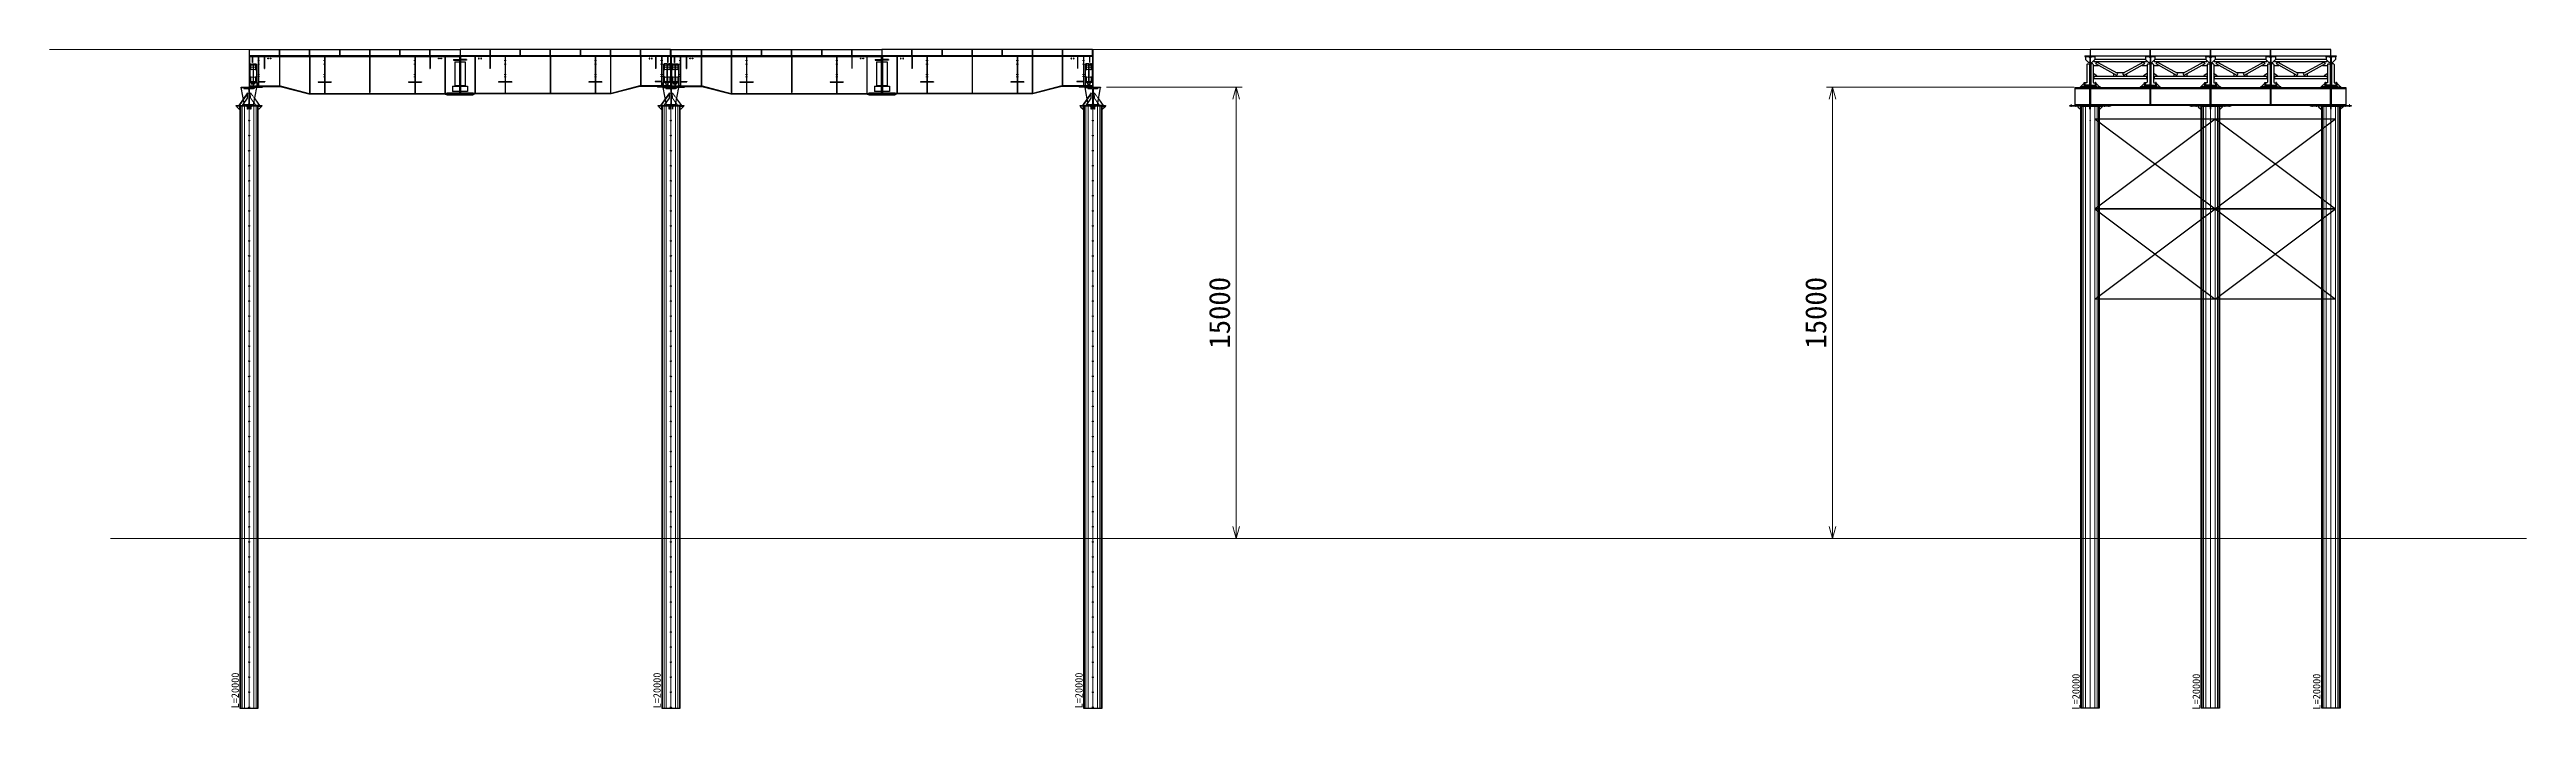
# Model space of a CAD drawing. Extents: x 146707 to 337808, y -286669 to -179901.
# Drawn here: x 245799 to 328116, y -205693 to -183695 of the extents above; entities that cross this region are included whole.
import ezdxf

# ---------------------------------------------------------------- set-up
doc = ezdxf.new("R2010")
doc.units = 0
doc.header["$PDMODE"] = 1
doc.linetypes.add('CENTER', pattern=[2, 1.25, -0.25, 0.25, -0.25])
doc.linetypes.add('DASHED', pattern=[0.75, 0.5, -0.25])
doc.layers.get('0').update_dxf_attribs({"linetype": 'CONTINUOUS'})
doc.layers.get('Defpoints').update_dxf_attribs({"linetype": 'CONTINUOUS', "true_color": 0x5f994c})
for name, color, linetype, lineweight in [('C_CL_中心', 1, 'CENTER', 13), ('D-BMK', 2, 'CENTER', 13), ('D-STR-CL', 1, 'CENTER', 13), ('D-STR-DIM', 7, 'CONTINUOUS', 13)]:
    doc.layers.add(name, color=color, linetype=linetype, lineweight=lineweight)
for name, color, linetype in [('D-DTR-PG', 7, 'CONTINUOUS'), ('D-STR-BRACE', 1, 'CONTINUOUS'), ('D-STR-G', 1, 'CONTINUOUS'), ('D-STR-G-UKEKETA', 1, 'CONTINUOUS'), ('D-STR-KOUKANKUI', 1, 'CONTINUOUS'), ('D-STR-STR_PG', 7, 'CONTINUOUS'), ('D-STR-STR_ﾎﾞﾙﾄ', 7, 'CONTINUOUS'), ('D-STR-TOP', 1, 'CONTINUOUS'), ('D-STR-覆工板', 2, 'CONTINUOUS'), ('S_F_覆工板', 2, 'CONTINUOUS'), ('S_P_PG', 7, 'CONTINUOUS'), ('S_ｽﾁﾌﾅｰ', 7, 'CONTINUOUS')]:
    doc.layers.add(name, color=color, linetype=linetype)
doc.styles.add('ＭＳ ゴシック', font='')
doc.styles.get('ＭＳ ゴシック').set_extended_font_data('MS Gothic')
doc.dimstyles.new('C Dim-100_100_杭長', dxfattribs={"dimscale": 100, "dimtxt": 2.5, "dimasz": 2, "dimexe": 1, "dimexo": 1, "dimgap": 0, "dimtad": 3, "dimjust": 1, "dimdec": 0, "dimzin": 0, "dimdsep": 46, "dimtxsty": 'ＭＳ ゴシック', "dimblk": '矢印30', "dimcen": 0.09, "dimse1": 1, "dimse2": 1, "dimsd1": 1, "dimsd2": 1, "dimclrd": 3, "dimclre": 3, "dimadec": 0, "dimazin": 0, "dimtfac": 1, "dimtdec": 0, "dimtix": 1, "dimtmove": 2, "dimatfit": 3, "dimldrblk": '矢印30', "dimfxl": 1, "dimtolj": 1, "dimtzin": 0, "dimlwd": -1, "dimlwe": -1, "dimarcsym": 0})
doc.dimstyles.new('C Dim-200_200', dxfattribs={"dimscale": 200, "dimtxt": 3.5, "dimasz": 2, "dimexe": 1, "dimexo": 1, "dimgap": 1, "dimtad": 3, "dimdec": 0, "dimzin": 0, "dimdsep": 46, "dimtxsty": 'ＭＳ ゴシック', "dimblk": 'OPEN30', "dimcen": 0.09, "dimadec": 0, "dimazin": 0, "dimtfac": 1, "dimtdec": 0, "dimtix": 1, "dimtmove": 2, "dimatfit": 3, "dimldrblk": 'OPEN30', "dimfxl": 1, "dimtfill": 1, "dimtolj": 1, "dimtzin": 0, "dimlwd": -1, "dimlwe": -1, "dimarcsym": 0})
pattern_1 = [(45, (-11365.4016, -15524.6105), (-2.24506403, 2.24506403), [])]
pattern_2 = [(135, (25385.4016, -15524.6105), (2.24506403, 2.24506403), [])]

# ---------------------------------------------------------------- blocks, each defined once
blk = doc.blocks.new('A$C72830B48')
at = {"layer": 'D-STR-G-UKEKETA'}
blk.add_line((-50, -209), (-334, -613), dxfattribs=at)
blk.add_lwpolyline([(-346, -613), (-224, -613), (-50, -365), (-50, -192)], close=True, dxfattribs=at)
at = {"layer": 'D-STR-G-UKEKETA', "color": 151, "linetype": 'DASHED', "lineweight": 5}
blk.add_lwpolyline([(189, -390), (50, -192), (50, -365), (163, -526)], dxfattribs=at)
at = {"layer": 'D-STR-G-UKEKETA'}
blk.add_lwpolyline([(189, -390), (346, -613), (224, -613), (163, -526)], dxfattribs=at)
blk = doc.blocks.new('A$C3e487452')
at = {"layer": 'D-STR-G-UKEKETA'}
blk.add_lwpolyline([(-260, 0), (260, 0), (260, -19), (-260, -19)], close=True, dxfattribs=at)
for points in [[(-260, -19), (-171, -19), (-171, -43), (-37, -43), (-7, -73), (-7, -559), (-37, -589), (-151, -589), (-260, -19)], [(260, -19), (171, -19), (171, -43), (37, -43), (7, -73), (7, -559), (37, -589), (151, -589), (260, -19)]]:
    blk.add_lwpolyline(points, dxfattribs=at)
blk.add_lwpolyline([(-151, -590), (-151, -613), (151, -613), (151, -590), (20, -590, -0.414214), (7, -577), (7, -55, -0.414214), (20, -42), (151, -42), (151, -19), (-151, -19), (-151, -42), (-20, -42, -0.414214), (-7, -55), (-7, -577, -0.414214), (-20, -590), (-151, -590)], format="xyb", close=True, dxfattribs=at)
at = {"layer": 'D-STR-DIM'}
blk.add_blockref('A$C72830B48', (0, 0), dxfattribs=at)
blk = doc.blocks.new('*U388')
blk.add_lwpolyline([(100, -20), (20, -100), (0, -100), (0, -20), (20, 0), (100, 0), (100, -20)])
blk = doc.blocks.new('*U389')
blk.add_lwpolyline([(100, -20), (20, -100), (0, -100), (0, -20), (20, 0), (100, 0), (100, -20)])
blk = doc.blocks.new('A$C5AB4A53A')
at = {"layer": 'D-BMK'}
for p, q in [((-75, 50.9989), (-75, -47)), ((75, 50.9989), (75, -47))]:
    blk.add_line(p, q, dxfattribs=at)
at = {"layer": 'D-STR-TOP'}
for points in [[(-425, 0), (425, 0), (425, -22), (-425, -22)], [(-54.5, -22), (-45.5, -22), (-45.5, -122), (-54.5, -122)], [(45.5, -22), (54.5, -22), (54.5, -122), (45.5, -122)]]:
    blk.add_lwpolyline(points, close=True, dxfattribs=at)
at = {"layer": 'D-STR-TOP', "xscale": -1}
blk.add_blockref('*U388', (-304.8, -22), dxfattribs=at)
at = {"layer": 'D-STR-TOP'}
blk.add_blockref('*U389', (304.8, -22), dxfattribs=at)
blk = doc.blocks.new('*D524')
at = {"layer": 'Defpoints', "color": 0, "lineweight": 13, "transparency": 16777216}
for p in [(-305, -635), (-437, -20635), (-305, -20635)]:
    blk.add_point(p, dxfattribs=at)
at = {"color": 0, "transparency": 16777216, "insert": (-462, -20053), "char_height": 250, "attachment_point": 5, "rotation": 90, "style": 'ＭＳ ゴシック'}
blk.add_mtext('\\A1;L=20000', dxfattribs=at)
blk = doc.blocks.new('矢印30')
at = {"color": 0, "linetype": 'ByBlock', "lineweight": -2}
for p, q in [((-1, 0.27), (0, 0)), ((0, 0), (-1, -0.27)), ((0, 0), (-1, 0))]:
    blk.add_line(p, q, dxfattribs=at)
blk = doc.blocks.new('GAS-3')
at = {"color": 6}
for p, q in [((30, -270.00053), (70, -270.00053)), ((70, -270.00053), (70, -270.00053)), ((90, -290.00053), (90, -290.00053)), ((110, -270.00053), (220, -270.00053)), ((120.5, -270.00053), (129.5, -270.00053))]:
    blk.add_line(p, q, dxfattribs=at)
for start, end in [(180, 270), (270, 0)]:
    blk.add_arc((90, -270.00053), 20, start, end, dxfattribs=at)
at = {"layer": 'D-DTR-PG', "color": 6}
for p, q in [((30, -270.00053), (10, -290.00053)), ((10, -290.00053), (10, -889.99994)), ((220, -270.00053), (240, -290.00053)), ((240, -290.00053), (240, -889.99994)), ((0, -981.00051), (5, -981.00051)), ((0, -981.00051), (0, -997.00051)), ((5, -997.00051), (0, -997.00051)), ((245, -981.00051), (250, -981.00051)), ((250, -997.00051), (245, -997.00051)), ((250, -981.00051), (250, -997.00051))]:
    blk.add_line(p, q, dxfattribs=at)
at = {"layer": 'D-DTR-PG', "color": 6, "ltscale": 10}
for p, q in [((120.5, -270.00053), (120.5, -889.99994)), ((129.5, -270.00053), (129.5, -889.99994))]:
    blk.add_line(p, q, dxfattribs=at)
blk = doc.blocks.new('*U488')
at = {"layer": 'D-STR-覆工板'}
for points in [[(0, 0), (1000, 0), (1000, -208), (0, -208)], [(1000, 0), (2000, 0), (2000, -208), (1000, -208)], [(2000, 0), (3000, 0), (3000, -208), (2000, -208)], [(3000, 0), (4000, 0), (4000, -208), (3000, -208)], [(4000, 0), (5000, 0), (5000, -208), (4000, -208)], [(5000, 0), (6000, 0), (6000, -208), (5000, -208)], [(6000, 0), (7000, 0), (7000, -208), (6000, -208)]]:
    blk.add_lwpolyline(points, close=True, dxfattribs=at)
blk = doc.blocks.new('PEG-7.0B(側)')
for p in [(300, 0), (2500, 0), (5500, 0), (6811, 0)]:
    blk.add_point(p)
at = {"layer": 'D-BMK'}
for p, q in [((265.5, -153.00004), (334.4995, -153.00004)), ((265.5, -273.00004), (334.4995, -273.00004)), ((265.5, -618.00004), (334.4995, -618.00004)), ((265.5, -693.00004), (334.4995, -693.00004)), ((2465.4998, -160.00001), (2534.5, -160.00001)), ((2465.4998, -280.00001), (2534.5, -280.00001)), ((2465.4998, -624.99998), (2534.5, -624.99998)), ((2465.4998, -699.99998), (2534.5, -699.99998)), ((5465.49975, -160.00001), (5534.49975, -160.00001)), ((5465.49975, -280.00001), (5534.49975, -280.00001)), ((5465.49975, -624.99998), (5534.49975, -624.99998)), ((5465.49975, -699.99998), (5534.49975, -699.99998))]:
    blk.add_line(p, q, dxfattribs=at)
at = {"layer": 'D-STR-G'}
for p, q in [((0, 0), (6999.9999, 0)), ((0, -0.00091), (0, -1017.99994)), ((0, -19.00001), (6980.9998, -19.00001)), ((95.5, -19), (95.5, -219.00001)), ((95.5, -219.00001), (104.5, -219.00001)), ((104.5, -19), (104.5, -219.00001)), ((295, -19.00001), (295, -1002.99994)), ((305, -19.00001), (305, -1002.99994)), ((495.5, -19), (495.5, -418.99998)), ((495.5, -418.99998), (504.5, -418.99998)), ((504.5, -19), (504.5, -418.99998)), ((995.5, -19.00001), (995.5, -1002.99994)), ((1004.4995, -19.00001), (1004.4995, -1002.99994)), ((1995.4998, -19), (1995.4998, -1248.99994)), ((2004.5, -19), (2004.5, -1248.99994)), ((2495.4998, -19), (2495.4998, -1248.99994)), ((2504.5, -19), (2504.5, -1248.99994)), ((3995.4999, -19), (3995.4999, -1218.99994)), ((4004.4998, -19), (4004.4998, -1218.99994)), ((5495.49975, -19), (5495.49975, -1248.99994)), ((5504.49975, -19), (5504.49975, -1248.99994)), ((5995.49978, -19), (5995.49978, -418.99998)), ((5995.49978, -418.99998), (6004.49972, -418.99998)), ((6004.49972, -19), (6004.49972, -418.99998)), ((6495.4998, -19), (6495.4998, -1248.99994)), ((6504.4998, -19), (6504.4998, -1248.99994)), ((6780.9998, -127.00001), (6980.9998, -127.00001)), ((6780.9998, -127.00001), (6780.9998, -142.99998)), ((6780.9998, -142.99998), (6980.9998, -142.99998)), ((6980.9998, -0.00091), (6980.9998, -1249.00104)), ((6980.9998, -149.99998), (6999.9999, -149.99998)), ((6999.9999, -0.00183), (6999.9999, -150.0009)), ((0, -1002.99994), (1021.8916, -1002.99994)), ((0, -1017.99994), (1020, -1017.99994)), ((160, -1017.99994), (160, -1039.99994)), ((160, -1039.99994), (440, -1039.99994)), ((295, -1002.99994), (305, -1002.99994)), ((305, -856.99994), (518, -856.99994)), ((305, -868.99994), (518, -868.99994)), ((440, -1017.99994), (440, -1039.99994)), ((518, -856.99994), (518, -868.99994)), ((1019.9998, -1018.00004), (1980, -1264.00104)), ((1021.8911, -1003.00004), (1981.891, -1249.00104)), ((1980, -1264.00104), (6449.9999, -1264.00104)), ((1981.8914, -1249.00104), (6981, -1249.00104)), ((2282.4998, -863.99994), (2495.4998, -863.99994)), ((2282.4998, -863.99994), (2282.4998, -875.99994)), ((2282.4998, -875.99994), (2495.4998, -875.99994)), ((2504.5, -863.99994), (2717.5, -863.99994)), ((2504.5, -875.99994), (2717.5, -875.99994)), ((2717.5, -863.99994), (2717.5, -875.99994)), ((3995.4999, -1218.99994), (4004.4998, -1218.99994)), ((5282.49975, -863.99994), (5495.49975, -863.99994)), ((5282.49975, -863.99994), (5282.49975, -875.99994)), ((5282.49975, -875.99994), (5495.49975, -875.99994)), ((5504.49975, -863.99994), (5717.49975, -863.99994)), ((5504.49975, -875.99994), (5717.49975, -875.99994)), ((5717.49975, -863.99994), (5717.49975, -875.99994)), ((6449.9998, -1264.00094), (6554.9999, -1284.00094)), ((6449.9999, -1249.00104), (6449.9999, -1264.00104)), ((6554.9999, -1284.00104), (6981, -1284.00104)), ((6980.9997, -1248.99924), (6980.9997, -1283.99924)), ((6980.9998, -1249.00104), (6980.9998, -1284.00104))]:
    blk.add_line(p, q, dxfattribs=at)
for centre in [(625, -91.00001), (705, -91.00001), (6294.9998, -91.00001), (6374.9998, -91.00001)]:
    blk.add_circle(centre, 12.25, dxfattribs=at)
blk = doc.blocks.new('A$C56194F2B')
at = {"layer": 'S_P_PG'}
for p, q in [((-75, -22), (-75, 0)), ((-75, 0), (-70.0049, 0)), ((-75, -22), (-70, -22))]:
    blk.add_line(p, q, dxfattribs=at)
at = {"layer": 'S_P_PG', "color": 4, "linetype": 'DASHED'}
blk.add_line((-70, -22), (-70, 0), dxfattribs=at)
blk = doc.blocks.new('GCP-E(側面)')
at = {"layer": 'D-DTR-PG', "color": 3}
for p, q in [((-120, 150), (-120, 0)), ((-120, 150), (120, 150)), ((-120, 12), (120, 12)), ((-120, 0), (120, 0)), ((120, 150), (120, 0))]:
    blk.add_line(p, q, dxfattribs=at)
at = {"layer": 'D-DTR-PG', "color": 3, "linetype": 'Continuous'}
for p, q in [((4.5, 112), (-4.5, 112)), ((-4.5, 112), (-4.5, 12)), ((4.5, 112), (4.5, 12))]:
    blk.add_line(p, q, dxfattribs=at)
at = {"layer": 'D-STR-CL', "linetype": 'CENTER', "ltscale": 5}
for p, q in [((-70, 30), (-70, -20)), ((70, 30), (70, -20))]:
    blk.add_line(p, q, dxfattribs=at)
blk = doc.blocks.new('PG1B型（主桁添接部）')
at = {"layer": 'D-STR-G'}
blk.add_line((-174, -204), (174, -204), dxfattribs=at)
at = {"layer": 'D-STR-G', "linetype": 'Continuous'}
for p, q in [((-174, -204), (-174, -984)), ((-174, -204), (174, -204)), ((174, -204), (174, -984)), ((-436, -1228), (436, -1228)), ((-436, -1228), (-436, -1249)), ((-436, -1249), (436, -1249)), ((-436, -1284), (-436, -1302)), ((-436, -1284), (436, -1284)), ((-436, -1302), (436, -1302)), ((-249, -1004), (-249, -1184)), ((-249, -1004), (249, -1004)), ((249, -1184), (-249, -1184)), ((-174, -984), (174, -984)), ((249, -1004), (249, -1184)), ((436, -1228), (436, -1249)), ((436, -1284), (436, -1302))]:
    blk.add_line(p, q, dxfattribs=at)
blk = doc.blocks.new('G桟橋／1B型／14.0m(E7B+E7B)側面図')
at = {"layer": 'D-STR-STR_ﾎﾞﾙﾄ'}
h = blk.add_hatch(dxfattribs=at)
h.set_pattern_fill('ANSI31', color=256, style=0)
h.set_pattern_definition(pattern_1)
edge = h.paths.add_edge_path()
edge.add_arc((60, -517.99953), 12.25, 0, 360)
h = blk.add_hatch(dxfattribs=at)
h.set_pattern_fill('ANSI31', color=256, style=0)
h.set_pattern_definition(pattern_1)
edge = h.paths.add_edge_path()
edge.add_arc((60, -587.99953), 12.25, 0, 360)
h = blk.add_hatch(dxfattribs=at)
h.set_pattern_fill('ANSI31', color=256, style=0)
h.set_pattern_definition(pattern_1)
edge = h.paths.add_edge_path()
edge.add_arc((60, -657.99953), 12.25, 0, 360)
h = blk.add_hatch(dxfattribs=at)
h.set_pattern_fill('ANSI31', color=256, style=0)
h.set_pattern_definition(pattern_1)
edge = h.paths.add_edge_path()
edge.add_arc((210, -517.99953), 12.25, 0, 360)
h = blk.add_hatch(dxfattribs=at)
h.set_pattern_fill('ANSI31', color=256, style=0)
h.set_pattern_definition(pattern_1)
edge = h.paths.add_edge_path()
edge.add_arc((210, -587.99953), 12.25, 0, 360)
h = blk.add_hatch(dxfattribs=at)
h.set_pattern_fill('ANSI31', color=256, style=0)
h.set_pattern_definition(pattern_1)
edge = h.paths.add_edge_path()
edge.add_arc((210, -657.99953), 12.25, 0, 360)
h = blk.add_hatch(dxfattribs=at)
h.set_pattern_fill('ANSI31', color=256, style=0)
h.set_pattern_definition(pattern_2)
edge = h.paths.add_edge_path()
edge.add_arc((13810, -517.99953), 12.25, 0, 360)
h = blk.add_hatch(dxfattribs=at)
h.set_pattern_fill('ANSI31', color=256, style=0)
h.set_pattern_definition(pattern_2)
edge = h.paths.add_edge_path()
edge.add_arc((13810, -587.99953), 12.25, 0, 360)
h = blk.add_hatch(dxfattribs=at)
h.set_pattern_fill('ANSI31', color=256, style=0)
h.set_pattern_definition(pattern_2)
edge = h.paths.add_edge_path()
edge.add_arc((13810, -657.99953), 12.25, 0, 360)
h = blk.add_hatch(dxfattribs=at)
h.set_pattern_fill('ANSI31', color=256, style=0)
h.set_pattern_definition(pattern_2)
edge = h.paths.add_edge_path()
edge.add_arc((13960, -517.99953), 12.25, 0, 360)
h = blk.add_hatch(dxfattribs=at)
h.set_pattern_fill('ANSI31', color=256, style=0)
h.set_pattern_definition(pattern_2)
edge = h.paths.add_edge_path()
edge.add_arc((13960, -587.99953), 12.25, 0, 360)
h = blk.add_hatch(dxfattribs=at)
h.set_pattern_fill('ANSI31', color=256, style=0)
h.set_pattern_definition(pattern_2)
edge = h.paths.add_edge_path()
edge.add_arc((13960, -657.99953), 12.25, 0, 360)
h = blk.add_hatch(dxfattribs=at)
h.set_pattern_fill('ANSI31', color=256, style=0)
h.set_pattern_definition(pattern_1)
edge = h.paths.add_edge_path()
edge.add_arc((60, -917.9995), 12.25, 0, 360)
h = blk.add_hatch(dxfattribs=at)
h.set_pattern_fill('ANSI31', color=256, style=0)
h.set_pattern_definition(pattern_1)
edge = h.paths.add_edge_path()
edge.add_arc((60, -1057.9995), 12.25, 0, 360)
h = blk.add_hatch(dxfattribs=at)
h.set_pattern_fill('ANSI31', color=256, style=0)
h.set_pattern_definition([(45, (-7938.8017, -15605.6114), (-2.245064, 2.245064), [])])
edge = h.paths.add_edge_path()
edge.add_arc((97.5, -1138.99951), 12.25, 0, 360)
h = blk.add_hatch(dxfattribs=at)
h.set_pattern_fill('ANSI31', color=256, style=0)
h.set_pattern_definition([(45, (-7863.8017, -15605.6114), (-2.245064, 2.245064), [])])
edge = h.paths.add_edge_path()
edge.add_arc((172.5, -1138.99951), 12.25, 0, 360)
h = blk.add_hatch(dxfattribs=at)
h.set_pattern_fill('ANSI31', color=256, style=0)
h.set_pattern_definition(pattern_1)
edge = h.paths.add_edge_path()
edge.add_arc((210, -917.9995), 12.25, 0, 360)
h = blk.add_hatch(dxfattribs=at)
h.set_pattern_fill('ANSI31', color=256, style=0)
h.set_pattern_definition(pattern_1)
edge = h.paths.add_edge_path()
edge.add_arc((210, -1057.9995), 12.25, 0, 360)
h = blk.add_hatch(dxfattribs=at)
h.set_pattern_fill('ANSI31', color=256, style=0)
h.set_pattern_definition(pattern_2)
edge = h.paths.add_edge_path()
edge.add_arc((13810, -917.9995), 12.25, 0, 360)
h = blk.add_hatch(dxfattribs=at)
h.set_pattern_fill('ANSI31', color=256, style=0)
h.set_pattern_definition(pattern_2)
edge = h.paths.add_edge_path()
edge.add_arc((13810, -1057.9995), 12.25, 0, 360)
h = blk.add_hatch(dxfattribs=at)
h.set_pattern_fill('ANSI31', color=256, style=0)
h.set_pattern_definition([(135, (21883.8017, -15605.6114), (2.245064, 2.245064), [])])
edge = h.paths.add_edge_path()
edge.add_arc((13847.5, -1138.99951), 12.25, -180, 180, ccw=False)
h = blk.add_hatch(dxfattribs=at)
h.set_pattern_fill('ANSI31', color=256, style=0)
h.set_pattern_definition([(135, (21958.8017, -15605.6114), (2.245064, 2.245064), [])])
edge = h.paths.add_edge_path()
edge.add_arc((13922.5, -1138.99951), 12.25, -180, 180, ccw=False)
h = blk.add_hatch(dxfattribs=at)
h.set_pattern_fill('ANSI31', color=256, style=0)
h.set_pattern_definition(pattern_2)
edge = h.paths.add_edge_path()
edge.add_arc((13960, -917.9995), 12.25, 0, 360)
h = blk.add_hatch(dxfattribs=at)
h.set_pattern_fill('ANSI31', color=256, style=0)
h.set_pattern_definition(pattern_2)
edge = h.paths.add_edge_path()
edge.add_arc((13960, -1057.9995), 12.25, 0, 360)
at = {"layer": 'C_CL_中心'}
for p, q in [((35, -517.99908), (235, -517.99908)), ((35, -587.99908), (235, -587.99908)), ((35, -657.99908), (235, -657.99908)), ((40, -517.99953), (230, -517.99953)), ((40, -587.99953), (230, -587.99953)), ((40, -657.99953), (230, -657.99953)), ((60, -497.99953), (60, -677.99953)), ((210, -497.99953), (210, -677.99953)), ((13985, -517.99908), (13785, -517.99908)), ((13985, -587.99908), (13785, -587.99908)), ((13985, -657.99908), (13785, -657.99908)), ((13980, -517.99953), (13790, -517.99953)), ((13980, -587.99953), (13790, -587.99953)), ((13980, -657.99953), (13790, -657.99953)), ((13810, -497.99953), (13810, -677.99953)), ((13960, -497.99953), (13960, -677.99953)), ((35, -917.99847), (235, -917.99847)), ((35, -1057.99849), (235, -1057.99849)), ((40, -917.9995), (230, -917.9995)), ((40, -1057.9995), (230, -1057.9995)), ((60, -897.9995), (60, -1077.9995)), ((77.5, -1138.99951), (192.5, -1138.99951)), ((97.5, -1118.99951), (97.5, -1158.99951)), ((172.5, -1118.99951), (172.5, -1158.99951)), ((210, -897.9995), (210, -1077.9995)), ((13985, -917.99847), (13785, -917.99847)), ((13985, -1057.99849), (13785, -1057.99849)), ((13980, -917.9995), (13790, -917.9995)), ((13980, -1057.9995), (13790, -1057.9995)), ((13810, -897.9995), (13810, -1077.9995)), ((13942.5, -1138.99951), (13827.5, -1138.99951)), ((13847.5, -1118.99951), (13847.5, -1158.99951)), ((13922.5, -1118.99951), (13922.5, -1158.99951)), ((13960, -897.9995), (13960, -1077.9995))]:
    blk.add_line(p, q, dxfattribs=at)
at = {"layer": 'Defpoints', "linetype": 'CENTER'}
for p, q in [((0, 0), (0, -1247.99994)), ((14020, 0), (14020, -1247.99994))]:
    blk.add_line(p, q, dxfattribs=at)
at = {"layer": 'S_P_PG'}
for centre in [(60, -517.99908), (60, -517.99953), (60, -587.99908), (60, -587.99953), (60, -657.99908), (60, -657.99953), (210, -517.99908), (210, -517.99953), (210, -587.99908), (210, -587.99953), (210, -657.99908), (210, -657.99953), (13810, -517.99908), (13810, -517.99953), (13810, -587.99908), (13810, -587.99953), (13810, -657.99908), (13810, -657.99953), (13960, -517.99908), (13960, -517.99953), (13960, -587.99908), (13960, -587.99953), (13960, -657.99908), (13960, -657.99953), (60, -917.99847), (60, -917.9995), (60, -1057.99849), (60, -1057.9995), (97.5, -1138.99951), (172.5, -1138.99951), (210, -917.99847), (210, -917.9995), (210, -1057.99849), (210, -1057.9995), (13810, -917.99847), (13810, -917.9995), (13810, -1057.99849), (13810, -1057.9995), (13847.5, -1138.99951), (13922.5, -1138.99951), (13960, -917.99847), (13960, -917.9995), (13960, -1057.99849), (13960, -1057.9995)]:
    blk.add_circle(centre, 12.25, dxfattribs=at)
for name, p in [('PEG-7.0B(側)', (10, -207.999)), ('GAS-3', (10, -207.999)), ('PG1B型（主桁添接部）', (7009.9999, -208.00083)), ('A$C56194F2B', (85.0049, -1225.99894)), ('GCP-E(側面)', (135, -1247.99894))]:
    blk.add_blockref(name, p)
at = {"xscale": -1}
for name, p in [('PEG-7.0B(側)', (14010, -207.999)), ('GAS-3', (14010, -207.999)), ('GCP-E(側面)', (13885, -1247.99894)), ('A$C56194F2B', (13934.9951, -1225.99894))]:
    blk.add_blockref(name, p, dxfattribs=at)
at = {"layer": 'S_F_覆工板'}
blk.add_blockref('*U488', (10, 0), dxfattribs=at)
at = {"layer": 'S_F_覆工板', "xscale": -1}
blk.add_blockref('*U488', (14010, 0), dxfattribs=at)
blk = doc.blocks.new('*U477')
at = {"layer": 'D-STR-STR_PG'}
for p in [(-10, 0), (14010, 0)]:
    blk.add_blockref('G桟橋／1B型／14.0m(E7B+E7B)側面図', p, dxfattribs=at)
blk = doc.blocks.new('A$C9015207d')
at = {"color": 0}
blk.add_lwpolyline([(-6, -1), (6, -1), (6, -547), (-6, -547)], close=True, dxfattribs=at)
at = {"layer": 'D-BMK'}
blk.add_line((0, -571), (0, 23), dxfattribs=at)
blk = doc.blocks.new('*U507')
blk.add_lwpolyline([(100, -20), (20, -100), (0, -100), (0, -20), (20, 0), (100, 0), (100, -20)])
blk = doc.blocks.new('*U508')
blk.add_lwpolyline([(100, -20), (20, -100), (0, -100), (0, -20), (20, 0), (100, 0), (100, -20)])
blk = doc.blocks.new('A$C5AB4A4E5')
at = {"layer": 'D-BMK'}
for p, q in [((-625, 50.9989), (-625, -47)), ((-475, 50.9989), (-475, -47)), ((475, 50.9989), (475, -47)), ((625, 50.9989), (625, -47))]:
    blk.add_line(p, q, dxfattribs=at)
at = {"layer": 'D-STR-TOP'}
for points in [[(-675, 0), (675, 0), (675, -22), (-675, -22)], [(-4.5, -22), (4.5, -22), (4.5, -122), (-4.5, -122)]]:
    blk.add_lwpolyline(points, close=True, dxfattribs=at)
at = {"layer": 'D-STR-TOP', "xscale": -1}
blk.add_blockref('*U507', (-304.8, -22), dxfattribs=at)
at = {"layer": 'D-STR-TOP'}
blk.add_blockref('*U508', (304.8, -22), dxfattribs=at)
blk = doc.blocks.new('*D504')
at = {"layer": 'Defpoints', "color": 0, "transparency": 16777216}
for p in [(-305, -616), (-424, -20616), (-305, -20616)]:
    blk.add_point(p, dxfattribs=at)
at = {"color": 0, "transparency": 16777216, "insert": (-471, -20071), "char_height": 250, "attachment_point": 5, "rotation": 90, "style": 'ＭＳ ゴシック'}
blk.add_mtext('\\A1;L=20000', dxfattribs=at)
blk = doc.blocks.new('GCP（断面）')
at = {"layer": 'D-DTR-PG', "linetype": 'Continuous', "lineweight": 0}
h = blk.add_hatch(dxfattribs=at)
h.set_pattern_fill('ANSI31', color=0, scale=2, style=0)
h.paths.add_polyline_path([(12, 12), (12, 12.25), (0, 12.25), (0, -27.25), (12, -27.25)])
at = {"layer": 'D-DTR-PG', "color": 0, "linetype": 'Continuous'}
for p, q in [((0, 40), (3.5, 40)), ((0, 40), (0, -110)), ((12, 31.5), (12, -86)), ((12, 12), (22, 12)), ((12, 12), (22, 12)), ((0, -110), (150, -110)), ((24, -98), (141.5, -98)), ((32, -98), (122, -98)), ((122, -88), (122, -98)), ((150, -106.5), (150, -110))]:
    blk.add_line(p, q, dxfattribs=at)
at = {"layer": 'D-DTR-PG', "color": 0}
for p, q in [((0, 28.00001), (0, -72.00004)), ((12, 12), (12, -78)), ((22, 12), (122, -88)), ((0, -72.00004), (0, -110))]:
    blk.add_line(p, q, dxfattribs=at)
at = {"layer": 'D-DTR-PG', "color": 0, "linetype": 'Continuous', "lineweight": 0}
for p, q in [((12, 12.25), (0, 12.25)), ((12, -27.25), (0, -27.25))]:
    blk.add_line(p, q, dxfattribs=at)
at = {"layer": 'D-DTR-PG', "color": 0, "linetype": 'Continuous'}
for centre, radius, start, end in [((3.5, 31.5), 8.5, 0, 90), ((24, -86), 12, 180, 270), ((141.5, -106.5), 8.5, 0, 90)]:
    blk.add_arc(centre, radius, start, end, dxfattribs=at)
at = {"layer": 'D-DTR-PG', "color": 0}
blk.add_arc((12, -98), 30, 0, 90, dxfattribs=at)
at = {"layer": 'D-STR-CL', "ltscale": 5}
blk.add_line((100, -81), (100, -130), dxfattribs=at)
blk = doc.blocks.new('GAS-3D(2型)')
at = {"color": 6}
blk.add_line((6.5002, -269.9987), (18.5002, -269.9987), dxfattribs=at)
at = {"layer": 'D-DTR-PG', "color": 6}
for p, q in [((6.5002, -269.9987), (6.5002, -984.99873)), ((86.5002, -269.9987), (18.5002, -269.9987)), ((18.5002, -269.9987), (18.5002, -980.99873)), ((86.5002, -269.9987), (106.5002, -289.9987)), ((106.5002, -289.9987), (106.5002, -880.99873)), ((6.5002, -980.99873), (182.5012, -980.99873)), ((6.5002, -984.99873), (18.5002, -996.99873)), ((18.5002, -996.99873), (182.5012, -996.99873)), ((126.5002, -900.99873), (170.5012, -900.99873)), ((170.5012, -890.99868), (170.5012, -980.99873)), ((182.5012, -890.99868), (170.5012, -890.99868)), ((182.5012, -890.99868), (182.5012, -996.99873))]:
    blk.add_line(p, q, dxfattribs=at)
blk.add_arc((126.5002, -880.99873), 20, 180, 270, dxfattribs=at)
blk = doc.blocks.new('GFH-2D')
at = {"layer": 'D-DTR-PG', "color": 5}
for p, q in [((-180, 22), (-180, 0)), ((-180, 22), (180, 22)), ((-180, 0), (180, 0)), ((-170, 38), (-120, 38)), ((-170, 22), (-170, 38)), ((-120, 38), (-120, 22)), ((170, 38), (120, 38)), ((120, 38), (120, 22)), ((170, 22), (170, 38)), ((180, 22), (180, 0))]:
    blk.add_line(p, q, dxfattribs=at)
blk = doc.blocks.new('PEG-6.0B(支点側)')
at = {"color": 5, "lineweight": 9}
for points in [[(-110, -1005), (-20, -1005), (-20, -997), (-110, -997)], [(110, -1005), (20, -1005), (20, -997), (110, -997)]]:
    blk.add_lwpolyline(points, close=True, dxfattribs=at)
for centre, start, end in [((-7, -19), 180, 270), ((6, -19), 270, 0)]:
    blk.add_arc(centre, 35, start, end)
at = {"layer": 'D-DTR-PG', "linetype": 'Continuous'}
for p, q in [((-175, 0), (175, 0)), ((-175, 0), (-175, -19)), ((-175, -19), (175, -19)), ((-157, -19), (-157, -119)), ((-57, -219), (-157, -119)), ((-7, -219), (-57, -219)), ((-7, -19), (-7, -1005)), ((6, -19), (6, -1005)), ((6, -219), (56, -219)), ((56, -219), (156, -119)), ((156, -19), (156, -119)), ((175, 0), (175, -19)), ((-110, -1005), (110, -1005)), ((-110, -1005), (-110, -1018)), ((-110, -1018), (110, -1018)), ((110, -1005), (110, -1018))]:
    blk.add_line(p, q, dxfattribs=at)
at = {"layer": 'D-STR-CL'}
blk.add_line((0, 0), (0, -1040), dxfattribs=at)
at = {"color": 3, "xscale": -1}
blk.add_blockref('GCP（断面）', (-183, -930), dxfattribs=at)
at = {"color": 3}
blk.add_blockref('GCP（断面）', (183, -930), dxfattribs=at)
at = {"layer": 'D-DTR-PG', "xscale": -1}
blk.add_blockref('GAS-3D(2型)', (0, 0), dxfattribs=at)
at = {"layer": 'D-DTR-PG'}
for name, p in [('GAS-3D(2型)', (0, 0)), ('GFH-2D', (0, -1040))]:
    blk.add_blockref(name, p, dxfattribs=at)
blk = doc.blocks.new('PSB-2.0D')
at = {"layer": 'D-DTR-PG', "color": 0, "linetype": 'ByBlock', "lineweight": -2}
for p, q in [((24, -270), (24, -219)), ((105, -320), (277, -320)), ((224, -665), (105, -586)), ((105, -740), (125, -740)), ((125, -149), (125, -185)), ((125, -185), (1875, -185)), ((125, -675), (1875, -675)), ((125, -675), (125, -750)), ((125, -750), (1875, -750)), ((155, -110), (1845, -110)), ((190, -272), (227, -207)), ((883, -653), (190, -272)), ((224, -665), (224, -675)), ((919, -588), (227, -207)), ((289, -241), (289, -185)), ((780, -597), (780, -675)), ((851, -550), (1149, -550)), ((883, -653), (919, -588)), ((1773, -207), (1081, -588)), ((1081, -588), (1117, -653)), ((1810, -272), (1117, -653)), ((1220, -675), (1220, -597)), ((1711, -185), (1711, -241)), ((1723, -320), (1895, -320)), ((1773, -207), (1810, -272)), ((1895, -586), (1776, -665)), ((1776, -665), (1776, -675)), ((1875, -185), (1875, -149)), ((1875, -185), (1875, -149)), ((1875, -675), (1875, -750)), ((1875, -740), (1895, -740)), ((1976, -219), (1976, -270))]:
    blk.add_line(p, q, dxfattribs=at)
blk = doc.blocks.new('G桟橋／2型／PSB断面@2.0m')
at = {"layer": 'D-STR-覆工板'}
blk.add_lwpolyline([(0, -208), (2000, -208), (2000, 0), (0, 0)], close=True, dxfattribs=at)
at = {"layer": 'D-DTR-PG'}
for name, p in [('PEG-6.0B(支点側)', (0, -208)), ('PSB-2.0D', (0, -208)), ('PEG-6.0B(支点側)', (2000, -208))]:
    blk.add_blockref(name, p, dxfattribs=at)
blk = doc.blocks.new('*U517')
at = {"layer": 'D-STR-G-UKEKETA'}
for points in [[(-500.0006, -1266.99701), (8500, -1266.99701), (8500, -1860.99701), (-500.0006, -1860.99701)], [(-500.0006, -1289.99701), (8500, -1289.99701), (8500, -1837.99701), (-500.0006, -1837.99701)], [(-9.5006, -1266.99701), (9.4994, -1266.99701), (9.4994, -1836.99701), (-9.5006, -1836.99701)], [(1990.4994, -1266.99701), (2009.4994, -1266.99701), (2009.4994, -1836.99701), (1990.4994, -1836.99701)], [(3990.4994, -1266.99701), (4009.4994, -1266.99701), (4009.4994, -1836.99701), (3990.4994, -1836.99701)], [(5990.4994, -1266.99701), (6009.4994, -1266.99701), (6009.4994, -1836.99701), (5990.4994, -1836.99701)], [(7990.4994, -1266.99701), (8009.4994, -1266.99701), (8009.4994, -1836.99701), (7990.4994, -1836.99701)]]:
    blk.add_lwpolyline(points, close=True, dxfattribs=at)
at = {"layer": 'Defpoints'}
for p, q in [((-0.0006, -1247.99701), (-0.0006, -1860.99701)), ((1999.9994, -1247.99701), (1999.9994, -1860.99701)), ((3999.9994, -1247.99701), (3999.9994, -1860.99701)), ((5999.9994, -1247.99701), (5999.9994, -1860.99701)), ((7999.9994, -1247.99701), (7999.9994, -1860.99701))]:
    blk.add_line(p, q, dxfattribs=at)
at = {"layer": 'D-STR-STR_PG'}
for p in [(0, 0), (2000, 0), (4000, 0), (6000, 0)]:
    blk.add_blockref('G桟橋／2型／PSB断面@2.0m', p, dxfattribs=at)
blk = doc.blocks.new('*U521')
at = {"layer": 'D-STR-BRACE'}
for p, q in [((155, 0), (4155, 0)), ((4155, 0), (8155, 0)), ((155, 0), (4155, -3000)), ((155, -3000), (4155, 0)), ((4155, 0), (8155, -3000)), ((4155, -3000), (8155, 0)), ((4155, -3000), (155, -3000)), ((155, -3000), (4155, -3000)), ((155, -3000), (4155, -6000)), ((155, -6000), (4155, -3000)), ((8155, -3000), (4155, -3000)), ((4155, -3000), (8155, -3000)), ((4155, -3000), (8155, -6000)), ((4155, -6000), (8155, -3000)), ((4155, -6000), (155, -6000)), ((8155, -6000), (4155, -6000))]:
    blk.add_line(p, q, dxfattribs=at)
blk = doc.blocks.new('_Open30')
at = {"color": 0, "linetype": 'ByBlock', "lineweight": -2}
for p, q in [((-1, 0.27), (0, 0)), ((0, 0), (-1, -0.27)), ((0, 0), (-1, 0))]:
    blk.add_line(p, q, dxfattribs=at)
blk = doc.blocks.new('*D523')
at = {"layer": 'D-STR-DIM', "color": 0, "transparency": 16777216}
for p, q in [((313082, -184943), (304852, -184943)), ((305052, -185343), (305052, -199543)), ((309198, -199943), (304852, -199943))]:
    blk.add_line(p, q, dxfattribs=at)
at = {"layer": 'Defpoints', "color": 0, "lineweight": 13, "transparency": 16777216}
for p in [(313282, -184943), (305052, -199943), (309398, -199943)]:
    blk.add_point(p, dxfattribs=at)
at = {"layer": 'D-STR-DIM', "color": 0, "transparency": 16777216, "xscale": 400, "yscale": 400, "zscale": 400}
for p, rotation in [((305052, -184943), 90), ((305052, -199943), 270)]:
    blk.add_blockref('_Open30', p, dxfattribs=dict(at, rotation=rotation))
at = {"layer": 'D-STR-DIM', "color": 0, "lineweight": 13, "transparency": 16777216, "insert": (304502, -192443), "char_height": 700, "attachment_point": 5, "rotation": 90, "style": 'ＭＳ ゴシック', "bg_fill": 3, "box_fill_scale": 1.1, "bg_fill_color": 256, "bg_fill_true_color": 13158600, "bg_fill_transparency": 0}
blk.add_mtext('\\A1;15000', dxfattribs=at)
blk = doc.blocks.new('*D528')
at = {"layer": 'D-STR-DIM', "color": 0, "transparency": 16777216}
for p, q in [((280931, -184943), (285435, -184943)), ((285235, -185343), (285235, -199543)), ((281673, -199943), (285435, -199943))]:
    blk.add_line(p, q, dxfattribs=at)
at = {"layer": 'Defpoints', "color": 0, "lineweight": 13, "transparency": 16777216}
for p in [(280731, -184943), (281473, -199943), (285235, -199943)]:
    blk.add_point(p, dxfattribs=at)
at = {"layer": 'D-STR-DIM', "color": 0, "transparency": 16777216, "xscale": 400, "yscale": 400, "zscale": 400}
for p, rotation in [((285235, -184943), 90), ((285235, -199943), 270)]:
    blk.add_blockref('_Open30', p, dxfattribs=dict(at, rotation=rotation))
at = {"layer": 'D-STR-DIM', "color": 0, "lineweight": 13, "transparency": 16777216, "insert": (284685, -192443), "char_height": 700, "attachment_point": 5, "rotation": 90, "style": 'ＭＳ ゴシック', "bg_fill": 3, "box_fill_scale": 1.1, "bg_fill_color": 256, "bg_fill_true_color": 13158600, "bg_fill_transparency": 0}
blk.add_mtext('\\A1;15000', dxfattribs=at)
blk = doc.blocks.new('*U401')
at = {"layer": 'D-BMK'}
blk.add_line((0, -635), (0, -20635), dxfattribs=at)
at = {"layer": 'D-STR-KOUKANKUI', "lineweight": 9}
for p, q in [((-279.8, -635), (-279.8, -20635)), ((-229.8, -635), (-229.8, -20635)), ((-154.8, -635), (-154.8, -20635)), ((154.8, -635), (154.8, -20635)), ((229.8, -635), (229.8, -20635)), ((279.8, -635), (279.8, -20635))]:
    blk.add_line(p, q, dxfattribs=at)
at = {"layer": 'D-STR-KOUKANKUI'}
blk.add_lwpolyline([(304.8, -20635), (304.8, -635), (-304.8, -635), (-304.8, -20635)], close=True, dxfattribs=at)
at = {"layer": 'Defpoints'}
for centre in [(0, -1113), (0, -1613), (0, -2113), (0, -2613), (0, -3113), (0, -3613), (0, -4113), (0, -4613), (0, -5113), (0, -5613), (0, -6113), (0, -6613), (0, -7113), (0, -7613), (0, -8113), (0, -8613), (0, -9113), (0, -9613), (0, -10113), (0, -10613), (0, -11113), (0, -11613), (0, -12113), (0, -12613), (0, -13113), (0, -13613), (0, -14113), (0, -14613), (0, -15113), (0, -15613), (0, -16113), (0, -16613), (0, -17113), (0, -17613), (0, -18113), (0, -18613), (0, -19113), (0, -19613), (0, -20113), (0, -20613)]:
    blk.add_circle(centre, 16.5, dxfattribs=at)
blk.add_blockref('A$C3e487452', (0, 0))
at = {"layer": 'D-STR-TOP'}
blk.add_blockref('A$C5AB4A53A', (0, -613), dxfattribs=at)
dim = blk.add_linear_dim(base=(-437.5, -20635), p1=(-304.8, -635), p2=(-304.8, -20635), angle=90, dimstyle='C Dim-100_100_杭長', override={"dimpost": 'L=<>'})
dim.commit()
dim.dimension.update_dxf_attribs({"geometry": '*D524', "text_midpoint": (-461.7, -20053.4), "dimtype": 160})
blk = doc.blocks.new('*U502')
at = {"layer": 'D-BMK'}
blk.add_line((0, -616), (0, -20616), dxfattribs=at)
at = {"layer": 'D-STR-KOUKANKUI', "lineweight": 9}
for p, q in [((-279.8, -616), (-279.8, -20616)), ((-229.8, -616), (-229.8, -20616)), ((-154.8, -616), (-154.8, -20616)), ((154.8, -616), (154.8, -20616)), ((229.8, -616), (229.8, -20616)), ((279.8, -616), (279.8, -20616))]:
    blk.add_line(p, q, dxfattribs=at)
at = {"layer": 'D-STR-KOUKANKUI'}
blk.add_lwpolyline([(-304.8, -20616), (-304.8, -616), (304.8, -616), (304.8, -20616)], close=True, dxfattribs=at)
at = {"layer": 'Defpoints'}
blk.add_circle((0, -1094), 3.44, dxfattribs=at)
at = {"layer": 'D-STR-TOP'}
blk.add_blockref('A$C5AB4A4E5', (0, -594), dxfattribs=at)
at = {"layer": 'S_ｽﾁﾌﾅｰ'}
blk.add_blockref('A$C9015207d', (0, -23), dxfattribs=at)
dim = blk.add_linear_dim(base=(-424.3, -20616), p1=(-304.8, -616), p2=(-304.8, -20616), angle=90, dimstyle='C Dim-100_100_杭長', override={"dimpost": 'L=<>'})
dim.commit()
dim.dimension.update_dxf_attribs({"geometry": '*D504', "text_midpoint": (-470.8, -20070.5), "dimtype": 128})

msp = doc.modelspace()

# ---------------------------------------------------------------- linework, layer by layer
at = {"layer": 'D-STR-DIM', "lineweight": 13}
for p, q in [((313614.5, -183695), (245799.3, -183695)), ((328115.5, -199943), (247819.9, -199943))]:
    msp.add_line(p, q, dxfattribs=at)

# ---------------------------------------------------------------- block references
for name, p in [('*U477', (252441.3, -183695)), ('*U517', (313614.5, -183695))]:
    msp.add_blockref(name, p)
at = {"layer": 'D-STR-BRACE'}
msp.add_blockref('*U521', (313614.5, -185993.2), dxfattribs=at)
at = {"layer": 'D-STR-KOUKANKUI'}
for name, p in [('*U401', (252431.3, -184943)), ('*U401', (266451.3, -184943)), ('*U401', (280471.3, -184943)), ('*U502', (313614.5, -184962)), ('*U502', (317614.5, -184962)), ('*U502', (321614.5, -184962))]:
    msp.add_blockref(name, p, dxfattribs=at)

# ---------------------------------------------------------------- next in the draw order: dimensions: what is measured, and where the dimension line sits
at = {"layer": 'D-STR-DIM', "lineweight": 13}
for base, p1, p2, picture, middle in [((285235.3, -199943), (280731.3, -184943), (281472.9, -199943), '*D528', (284685.3, -192443)), ((305052, -199943), (313282, -184943), (309398.2, -199943), '*D523', (304502, -192443))]:
    dim = msp.add_linear_dim(base=base, p1=p1, p2=p2, angle=90, dimstyle='C Dim-200_200', dxfattribs=at)
    dim.commit()
    dim.dimension.update_dxf_attribs({"geometry": picture, "text_midpoint": middle})

doc.saveas('drawing.dxf')
